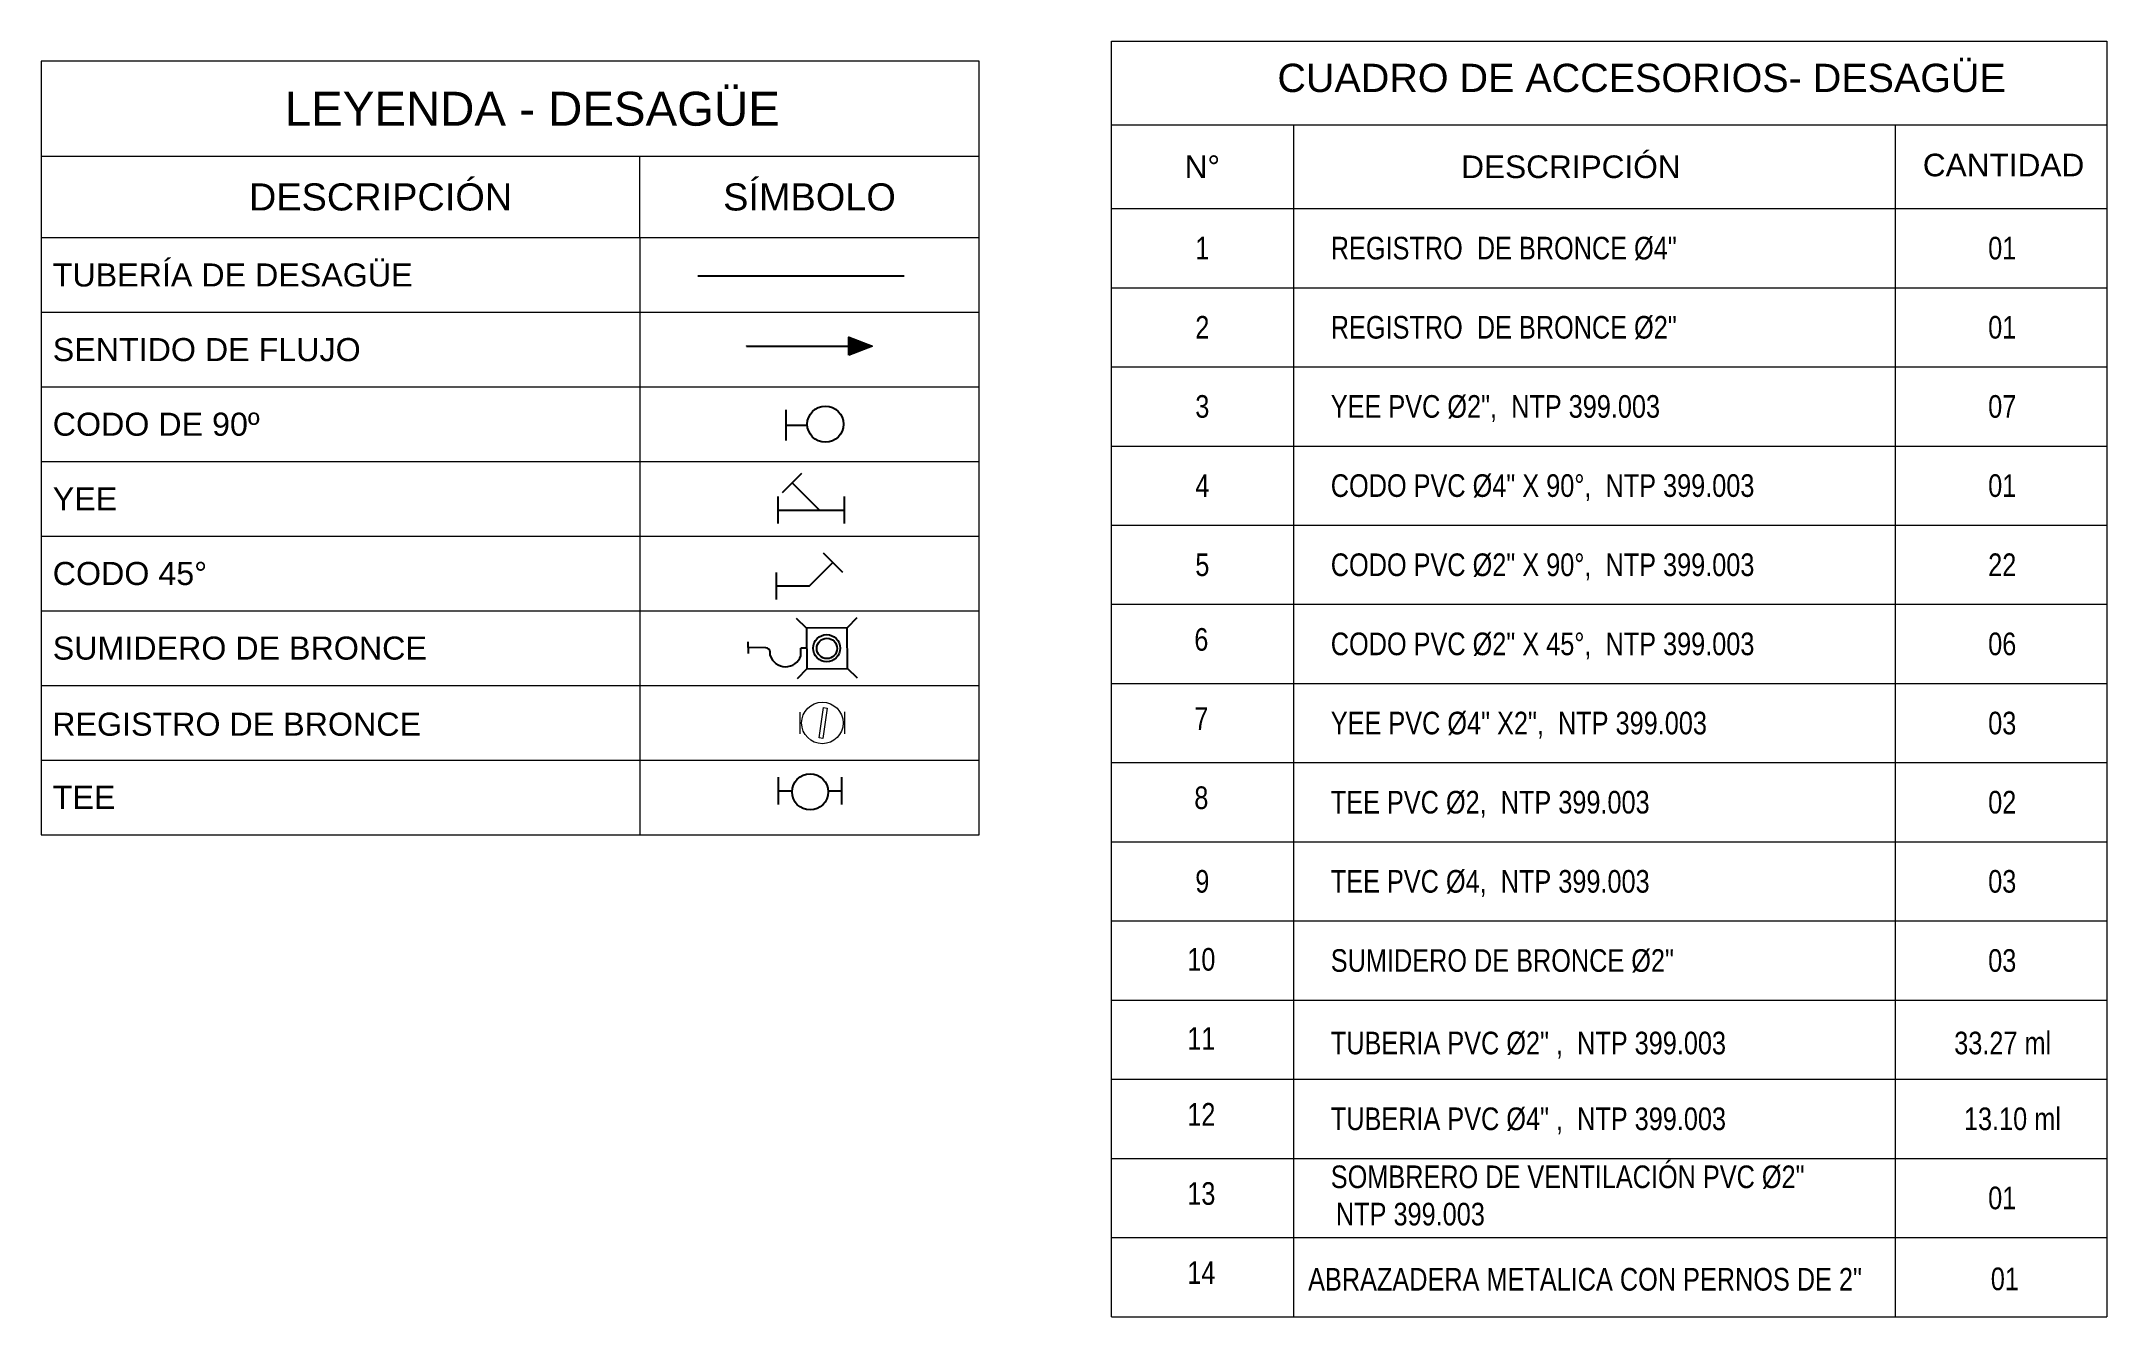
# Model space of a CAD drawing. Header units: metres. Extents: x 800066 to 1601495, y 9254195 to 18508415.
# Drawn here: x 800769.009 to 800773.575, y 9254204.708 to 9254207.528 of the extents above; entities that cross this region are included whole.
import ezdxf
from ezdxf.enums import TextEntityAlignment as Align

# ---------------------------------------------------------------- set-up
doc = ezdxf.new("R2010")
doc.units = ezdxf.units.M
doc.header["$LTSCALE"] = 0.3
doc.header["$MEASUREMENT"] = 0
doc.linetypes.add('CONTINUA', pattern=[0])
doc.layers.add('0.1', color=1, linetype='Continuous')
doc.layers.add('TEXTOS-NOTAS', color=7, linetype='Continuous')
for name, color, linetype, lineweight in [('CUADROS', 250, 'Continuous', 13), ('Desague2', 52, 'Continuous', 30), ('Desagüe', 155, 'Continuous', 40), ('linea de desague', 6, 'Continuous', 30), ('TEXTO', 7, 'Continuous', 20)]:
    doc.layers.add(name, color=color, linetype=linetype, lineweight=lineweight)
doc.styles.add('ARIAL-10', font='arial.ttf')
doc.styles.add('ROMANS-10', font='arial.ttf')
doc.styles.add('ROMANS-8', font='arial.ttf', dxfattribs={"width": 0.8})

msp = doc.modelspace()

# ---------------------------------------------------------------- texts
at = {"layer": 'TEXTO', "style": 'ARIAL-10'}
for s, height, p in [('LEYENDA - DESAGÜE', 0.075, (800770.0943, 9254207.3789)), ('N°', 0.05, (800771.5756, 9254207.2506)), ('DESCRIPCIÓN', 0.05, (800772.3905, 9254207.2506)), ('CANTIDAD', 0.05, (800773.347, 9254207.2545)), ('DESCRIPCIÓN', 0.06, (800769.7588, 9254207.1839)), ('SÍMBOLO', 0.06, (800770.7071, 9254207.1839))]:
    msp.add_text(s, height=height, dxfattribs=at).set_placement(p, align=Align.MIDDLE_CENTER)
at = {"layer": 'TEXTO', "style": 'ROMANS-8', "width": 0.8}
for s, p in [('1', (800771.5756, 9254207.0707)), ('2', (800771.5756, 9254206.8957)), ('3', (800771.5756, 9254206.7207)), ('4', (800771.5756, 9254206.5457)), ('5', (800771.5756, 9254206.3707)), ('6', (800771.5734, 9254206.2056)), ('7', (800771.5734, 9254206.0306)), ('8', (800771.5734, 9254205.8556)), ('9', (800771.5756, 9254205.6707)), ('10', (800771.5734, 9254205.4983)), ('11', (800771.5734, 9254205.3233)), ('12', (800771.5734, 9254205.1556)), ('13', (800771.5734, 9254204.9806)), ('14', (800771.5734, 9254204.8056))]:
    msp.add_text(s, height=0.05, dxfattribs=at).set_placement(p, align=Align.MIDDLE_CENTER)
for s, p in [('REGISTRO  DE BRONCE Ø4" ', (800771.8596, 9254207.0707)), ('01', (800773.313, 9254207.0707)), ('REGISTRO  DE BRONCE Ø2" ', (800771.8596, 9254206.8957)), ('01', (800773.313, 9254206.8957)), ('YEE PVC Ø2",  NTP 399.003', (800771.8596, 9254206.7207)), ('07', (800773.313, 9254206.7207)), ('CODO PVC Ø4" X 90°,  NTP 399.003', (800771.8596, 9254206.5457)), ('01', (800773.313, 9254206.5457)), ('CODO PVC Ø2" X 90°,  NTP 399.003', (800771.8596, 9254206.3707)), ('22', (800773.313, 9254206.3707)), ('CODO PVC Ø2" X 45°,  NTP 399.003', (800771.8596, 9254206.1957)), ('06', (800773.313, 9254206.1957)), ('YEE PVC Ø4" X2",  NTP 399.003 ', (800771.8596, 9254206.0207)), ('03', (800773.313, 9254206.0207)), ('TEE PVC Ø2,  NTP 399.003', (800771.8596, 9254205.8457)), ('02', (800773.313, 9254205.8457)), ('TEE PVC Ø4,  NTP 399.003', (800771.8596, 9254205.6707)), ('03', (800773.313, 9254205.6707)), ('SUMIDERO DE BRONCE Ø2" ', (800771.8596, 9254205.4957)), ('03', (800773.313, 9254205.4957)), ('TUBERIA PVC Ø2" ,  NTP 399.003 ', (800771.8596, 9254205.3133)), ('33.27 ml', (800773.2379, 9254205.3133)), ('TUBERIA PVC Ø4" ,  NTP 399.003 ', (800771.8596, 9254205.1457)), ('13.10 ml', (800773.2594, 9254205.1457)), ('SOMBRERO DE VENTILACIÓN PVC Ø2" ', (800771.8596, 9254205.0175)), ('01', (800773.313, 9254204.9707)), ('ABRAZADERA METALICA CON PERNOS DE 2"', (800771.8095, 9254204.7909)), ('01', (800773.3188, 9254204.7918))]:
    msp.add_text(s, height=0.05, dxfattribs=at).set_placement(p, align=Align.MIDDLE_LEFT)
at = {"layer": 'TEXTO', "style": 'ROMANS-10'}
for s, p in [('TUBERÍA DE DESAGÜE', (800769.034, 9254207.0114)), ('SENTIDO DE FLUJO', (800769.034, 9254206.8464)), ('CODO DE 90º', (800769.034, 9254206.6814)), ('YEE', (800769.034, 9254206.5164)), ('CODO 45°', (800769.034, 9254206.3514)), ('SUMIDERO DE BRONCE   ', (800769.034, 9254206.1864)), ('REGISTRO DE BRONCE', (800769.0329, 9254206.0182)), ('TEE', (800769.034, 9254205.8564))]:
    msp.add_text(s, height=0.051, dxfattribs=at).set_placement(p, align=Align.MIDDLE_LEFT)
at = {"layer": 'TEXTO'}
for s, insert, char_height, width, attachment_point, style in [('CUADRO DE ACCESORIOS- DESAGÜE', (800772.5469, 9254207.4467), 0.0625, 1.685227, 5, 'ARIAL-10'), ('NTP 399.003', (800771.871, 9254204.96), 0.05, 0.57375, 1, 'ROMANS-8')]:
    msp.add_mtext(s, dxfattribs=dict(at, insert=insert, char_height=char_height, width=width, attachment_point=attachment_point, style=style))

# ---------------------------------------------------------------- blocks, each defined once
blk = doc.blocks.new('r4')
at = {"layer": 'linea de desague', "color": 250, "lineweight": 15}
for p, q in [((0.0511, 0.1046), (-0.0511, 0.1046)), ((0.0511, -0.1046), (-0.0511, -0.1046))]:
    blk.add_line(p, q, dxfattribs=at)
at = {"layer": 'linea de desague', "color": 250, "linetype": 'Continuous', "lineweight": 5}
blk.add_lwpolyline([(0.072, 0.0012), (0.0694, -0.0158), (-0.0717, 0.0056), (-0.0692, 0.0226)], close=True, dxfattribs=at)
at = {"layer": 'linea de desague', "color": 250, "linetype": 'CONTINUA', "lineweight": 15}
blk.add_circle((0, 0), 0.0971, dxfattribs=at)

# ---------------------------------------------------------------- hatches: boundary and pattern name
at = {"layer": 'TEXTOS-NOTAS', "lineweight": 25, "ltscale": 0.1}
h = msp.add_hatch(color=256, dxfattribs=at)
h.dxf.hatch_style = 1
h.paths.add_polyline_path([(800770.8456, 9254206.8538), (800770.7943, 9254206.8738), (800770.7943, 9254206.8339)])

# ---------------------------------------------------------------- linework, layer by layer
at = {"layer": '0.1', "color": 4, "lineweight": 25}
msp.add_circle((800770.7451, 9254206.1861), 0.03, dxfattribs=at)
at = {"layer": 'CUADROS'}
for p, q in [((800771.3745, 9254207.528), (800773.575, 9254207.528)), ((800771.3745, 9254204.7082), (800771.3745, 9254207.528)), ((800773.575, 9254207.528), (800773.575, 9254204.7082)), ((800771.3745, 9254207.3431), (800773.575, 9254207.3431)), ((800771.7768, 9254207.3431), (800771.7768, 9254204.7082)), ((800773.1075, 9254207.3431), (800773.1075, 9254204.7082)), ((800769.0088, 9254207.2739), (800771.0821, 9254207.2739)), ((800771.3745, 9254207.1582), (800773.575, 9254207.1582)), ((800769.0088, 9254207.0939), (800771.0821, 9254207.0939)), ((800771.3745, 9254206.9832), (800773.575, 9254206.9832)), ((800769.0088, 9254206.9289), (800771.0821, 9254206.9289)), ((800771.3745, 9254206.8082), (800773.575, 9254206.8082)), ((800769.0088, 9254206.7639), (800771.0821, 9254206.7639)), ((800771.3745, 9254206.6332), (800773.575, 9254206.6332)), ((800769.0088, 9254206.5989), (800771.0821, 9254206.5989)), ((800769.0088, 9254206.4339), (800771.0821, 9254206.4339)), ((800771.3745, 9254206.4582), (800773.575, 9254206.4582)), ((800769.0088, 9254206.2689), (800771.0821, 9254206.2689)), ((800771.3745, 9254206.2832), (800773.575, 9254206.2832)), ((800769.0088, 9254206.1039), (800771.0821, 9254206.1039)), ((800771.3745, 9254206.1082), (800773.575, 9254206.1082)), ((800769.0088, 9254205.9389), (800771.0821, 9254205.9389)), ((800771.3745, 9254205.9332), (800773.575, 9254205.9332)), ((800769.0088, 9254205.7739), (800771.0821, 9254205.7739)), ((800771.3745, 9254205.7582), (800773.575, 9254205.7582)), ((800771.3745, 9254205.5832), (800773.575, 9254205.5832)), ((800771.3745, 9254205.4082), (800773.575, 9254205.4082)), ((800771.3745, 9254205.2332), (800773.575, 9254205.2332)), ((800771.3745, 9254205.0582), (800773.575, 9254205.0582)), ((800771.3745, 9254204.8832), (800773.575, 9254204.8832)), ((800771.3745, 9254204.7082), (800773.575, 9254204.7082))]:
    msp.add_line(p, q, dxfattribs=at)
msp.add_lwpolyline([(800769.0088, 9254205.7739), (800771.0821, 9254205.7739), (800771.0821, 9254207.4839), (800769.0088, 9254207.4839)], close=True, dxfattribs=at)
for points in [[(800770.3321, 9254207.0939), (800770.3321, 9254207.2739)], [(800770.3321, 9254207.0939), (800770.3321, 9254205.7739)]]:
    msp.add_lwpolyline(points, dxfattribs=at)
at = {"layer": 'Desagüe', "lineweight": 25, "ltscale": 0.1}
for p, q in [((800770.4605, 9254207.0093), (800770.9164, 9254207.0093)), ((800770.7003, 9254206.2302), (800770.6784, 9254206.2515)), ((800770.8116, 9254206.253), (800770.7902, 9254206.2312)), ((800770.7012, 9254206.1402), (800770.6799, 9254206.1184)), ((800770.8131, 9254206.1198), (800770.7912, 9254206.1412)), ((800770.6383, 9254205.8409), (800770.6383, 9254205.9009)), ((800770.7787, 9254205.8409), (800770.7787, 9254205.9009))]:
    msp.add_line(p, q, dxfattribs=at)
at = {"layer": 'Desagüe', "lineweight": 25, "ltscale": 0.015}
for p, q in [((800770.5717, 9254206.1874), (800770.5716, 9254206.1744)), ((800770.5717, 9254206.1874), (800770.5718, 9254206.2004)), ((800770.6106, 9254206.1871), (800770.5717, 9254206.1874)), ((800770.6202, 9254206.1699), (800770.6202, 9254206.1773)), ((800770.6876, 9254206.1695), (800770.6877, 9254206.1866)), ((800770.7008, 9254206.1865), (800770.6877, 9254206.1866))]:
    msp.add_line(p, q, dxfattribs=at)
at = {"layer": 'Desagüe', "color": 6, "lineweight": 25, "ltscale": 0.1}
for points in [[(800770.6549, 9254206.7131), (800770.6549, 9254206.6457)], [(800770.6549, 9254206.6794), (800770.7023, 9254206.6794)], [(800770.6474, 9254206.5307), (800770.6899, 9254206.5731)], [(800770.6376, 9254206.4616), (800770.6376, 9254206.5216)], [(800770.7289, 9254206.4916), (800770.6687, 9254206.5519)], [(800770.7843, 9254206.4616), (800770.7843, 9254206.5216)], [(800770.6376, 9254206.4916), (800770.7289, 9254206.4916)], [(800770.7289, 9254206.4916), (800770.7843, 9254206.4916)], [(800770.7377, 9254206.3968), (800770.7801, 9254206.3543)], [(800770.6339, 9254206.2938), (800770.6339, 9254206.3538)], [(800770.7071, 9254206.3238), (800770.7589, 9254206.3755)], [(800770.6339, 9254206.3238), (800770.7071, 9254206.3238)], [(800770.6383, 9254205.8709), (800770.6686, 9254205.8709)], [(800770.7484, 9254205.8709), (800770.7787, 9254205.8709)]]:
    msp.add_lwpolyline(points, dxfattribs=at)
msp.add_lwpolyline([(800770.7912, 9254206.1412), (800770.7902, 9254206.2312), (800770.7003, 9254206.2302), (800770.7012, 9254206.1402)], close=True, dxfattribs=at)
at = {"layer": 'Desagüe', "lineweight": 25, "ltscale": 0.1}
for centre, radius in [((800770.7422, 9254206.6814), 0.04), ((800770.7457, 9254206.1857), 0.0225), ((800770.7085, 9254205.8685), 0.04)]:
    msp.add_circle(centre, radius, dxfattribs=at)
at = {"layer": 'Desagüe', "lineweight": 25, "ltscale": 0.015}
for centre, radius, start, end in [((800770.6105, 9254206.1774), 0.00969, 359.5717, 89.5717), ((800770.654, 9254206.1807), 0.0355, 197.6436, 341.7406)]:
    msp.add_arc(centre, radius, start, end, dxfattribs=at)
at = {"layer": 'TEXTOS-NOTAS', "lineweight": 25, "ltscale": 0.1}
msp.add_lwpolyline([(800770.5682, 9254206.8538), (800770.5682, 9254206.8538), (800770.7943, 9254206.8538)], dxfattribs=at)
msp.add_lwpolyline([(800770.7943, 9254206.8339), (800770.7943, 9254206.8738), (800770.8456, 9254206.8538)], close=True, dxfattribs=at)

# ---------------------------------------------------------------- block references
at = {"layer": 'Desague2', "lineweight": 25, "xscale": 0.4723470690213641, "yscale": 0.4723470690213641, "zscale": 0.4723470690213641, "rotation": 270.1160857117319}
msp.add_blockref('r4', (800770.7356, 9254206.0209), dxfattribs=at)

msp.set_redraw_order([(e.dxf.handle, doc.entitydb.next_handle()) for e in msp.query("TEXT MTEXT ATTDEF DIMENSION ARC_DIMENSION")])  # texts and dimensions are drawn at this point

doc.saveas('drawing.dxf')
